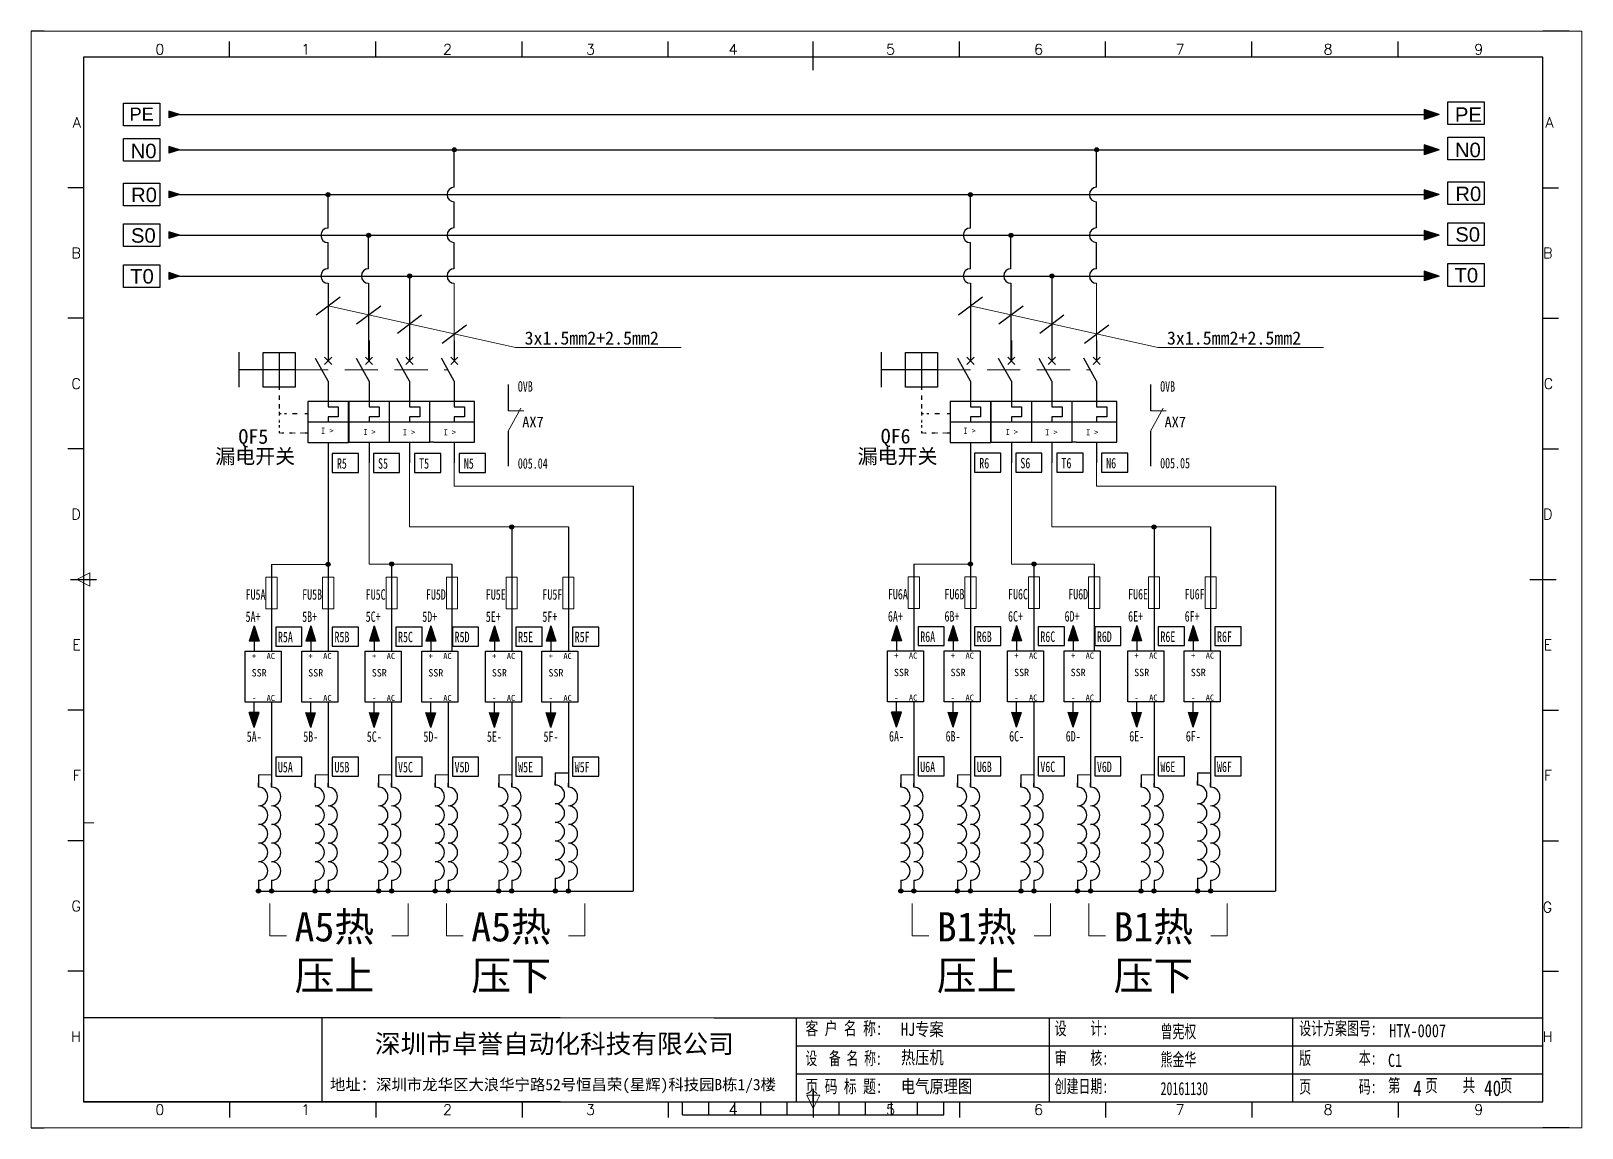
# Model space of a CAD drawing. Extents: x 35123 to 43919, y -4314 to -326.
# Drawn here: x 36608.7 to 36905.7, y -2913.9 to -2703.9 of the extents above; entities that cross this region are included whole.
import ezdxf
from ezdxf.enums import TextEntityAlignment as Align

# ---------------------------------------------------------------- set-up
doc = ezdxf.new("R2010")
doc.units = 0
doc.header["$MEASUREMENT"] = 0
for name, pattern in [('ACANSTGL', [0.11811, 0.07874, -0.03937]), ('ACISOWELD', [3, 2, -1]), ('DASHED2', [9.525, 6.35, -3.175])]:
    doc.linetypes.add(name, pattern=pattern)
for name, color, linetype in [('AE_BOR', 1, 'Continuous'), ('MISC', 2, 'Continuous'), ('SYMS', 7, 'Continuous'), ('细实线层', 7, 'Continuous')]:
    doc.layers.add(name, color=color, linetype=linetype)
doc.styles.add('Standard0.67', font='', dxfattribs={"width": 0.67})
doc.styles.add('Standard_0.8', font='SimSun.ttf', dxfattribs={"width": 0.8})
doc.styles.add('WD', font='romans.shx', dxfattribs={"bigfont": 'gbcbig.shx'})
doc.styles.add('WD_IEC', font='ISOCP2.shx', dxfattribs={"width": 0.9, "height": 4, "bigfont": 'gbcbig.shx'})
doc.styles.add('宋', font='SimSun.ttf', dxfattribs={"width": 0.7})
doc.styles.add('样式 0', font='')
doc.styles.add('样式 8', font='arial.ttf')
doc.styles.get('Standard0.67').set_extended_font_data('FangSong_GB2312')
doc.styles.get('样式 0').set_extended_font_data('KaiTi_GB2312')

msp = doc.modelspace()

# ---------------------------------------------------------------- texts
at = {"color": 0}
for p in [(36703.241, -2763.897), (36826.241, -2763.897)]:
    msp.add_text('3x1.5mm2+2.5mm2', height=2.52, dxfattribs=at).set_placement(p)
at = {"color": 0, "char_height": 2.772, "width": 4.96666, "attachment_point": 1, "style": '样式 8'}
for s, insert in [('N0', (36627.808, -2725.439)), ('N0', (36881.402, -2725.244)), ('R0', (36627.891, -2733.854)), ('R0', (36881.485, -2733.659)), ('S0', (36627.873, -2741.618)), ('S0', (36881.468, -2741.423)), ('T0', (36627.724, -2749.432)), ('T0', (36881.318, -2749.237))]:
    msp.add_mtext(s, dxfattribs=dict(at, insert=insert))
at = {"color": 0, "attachment_point": 1}
for s, insert, char_height, width in [('I >', (36664.262, -2779.818), 1.1694, 4.51104), ('I >', (36787.262, -2779.818), 1.1694, 4.51104), ('I >', (36672.357, -2780.046), 1.1694, 4.51104), ('I >', (36679.941, -2780.098), 1.1694, 4.51104), ('I >', (36687.737, -2780.098), 1.1694, 4.51104), ('I >', (36795.357, -2780.046), 1.1694, 4.51104), ('I >', (36802.941, -2780.098), 1.1694, 4.51104), ('I >', (36810.737, -2780.098), 1.1694, 4.51104), ('+', (36651.034, -2822.92), 1.176, 1.09571), ('AC', (36653.846, -2822.92), 1.176, 1.09571), ('+', (36661.869, -2822.92), 1.176, 1.09571), ('AC', (36664.68, -2822.92), 1.176, 1.09571), ('+', (36674.034, -2822.92), 1.176, 1.09571), ('AC', (36676.846, -2822.92), 1.176, 1.09571), ('+', (36684.869, -2822.92), 1.176, 1.09571), ('AC', (36687.68, -2822.92), 1.176, 1.09571), ('+', (36697.034, -2822.92), 1.176, 1.09571), ('AC', (36699.846, -2822.92), 1.176, 1.09571), ('+', (36707.869, -2822.92), 1.176, 1.09571), ('AC', (36710.68, -2822.92), 1.176, 1.09571), ('+', (36774.034, -2822.853), 1.176, 1.09571), ('AC', (36776.846, -2822.853), 1.176, 1.09571), ('+', (36784.869, -2822.853), 1.176, 1.09571), ('AC', (36787.68, -2822.853), 1.176, 1.09571), ('+', (36797.034, -2822.853), 1.176, 1.09571), ('AC', (36799.846, -2822.853), 1.176, 1.09571), ('+', (36807.869, -2822.853), 1.176, 1.09571), ('AC', (36810.68, -2822.853), 1.176, 1.09571), ('+', (36820.034, -2822.853), 1.176, 1.09571), ('AC', (36822.846, -2822.853), 1.176, 1.09571), ('+', (36830.869, -2822.853), 1.176, 1.09571), ('AC', (36833.68, -2822.853), 1.176, 1.09571), ('SSR', (36650.975, -2826.028), 1.4112, 1.31486), ('SSR', (36661.81, -2826.028), 1.4112, 1.31486), ('SSR', (36673.975, -2826.028), 1.4112, 1.31486), ('SSR', (36684.81, -2826.028), 1.4112, 1.31486), ('SSR', (36696.975, -2826.028), 1.4112, 1.31486), ('SSR', (36707.81, -2826.028), 1.4112, 1.31486), ('SSR', (36773.975, -2825.961), 1.4112, 1.31486), ('SSR', (36784.81, -2825.961), 1.4112, 1.31486), ('SSR', (36796.975, -2825.961), 1.4112, 1.31486), ('SSR', (36807.81, -2825.961), 1.4112, 1.31486), ('SSR', (36819.975, -2825.961), 1.4112, 1.31486), ('SSR', (36830.81, -2825.961), 1.4112, 1.31486), ('-', (36651.034, -2830.963), 1.176, 1.09571), ('AC', (36653.846, -2830.963), 1.176, 1.09571), ('-', (36661.869, -2830.963), 1.176, 1.09571), ('AC', (36664.68, -2830.963), 1.176, 1.09571), ('-', (36674.034, -2830.963), 1.176, 1.09571), ('AC', (36676.846, -2830.963), 1.176, 1.09571), ('-', (36684.869, -2830.963), 1.176, 1.09571), ('AC', (36687.68, -2830.963), 1.176, 1.09571), ('-', (36697.034, -2830.963), 1.176, 1.09571), ('AC', (36699.846, -2830.963), 1.176, 1.09571), ('-', (36707.869, -2830.963), 1.176, 1.09571), ('AC', (36710.68, -2830.963), 1.176, 1.09571), ('-', (36774.034, -2830.896), 1.176, 1.09571), ('AC', (36776.846, -2830.896), 1.176, 1.09571), ('-', (36784.869, -2830.896), 1.176, 1.09571), ('AC', (36787.68, -2830.896), 1.176, 1.09571), ('-', (36797.034, -2830.896), 1.176, 1.09571), ('AC', (36799.846, -2830.896), 1.176, 1.09571), ('-', (36807.869, -2830.896), 1.176, 1.09571), ('AC', (36810.68, -2830.896), 1.176, 1.09571), ('-', (36820.034, -2830.896), 1.176, 1.09571), ('AC', (36822.846, -2830.896), 1.176, 1.09571), ('-', (36830.869, -2830.896), 1.176, 1.09571), ('AC', (36833.68, -2830.896), 1.176, 1.09571)]:
    msp.add_mtext(s, dxfattribs=dict(at, insert=insert, char_height=char_height, width=width))
for s, insert, char_height, width, attachment_point in [('{\\fSimSun|b0|i0|c134|p54;A5热\\P压上}', (36659.189, -2872.556), 5.6, 34.27378, 1), ('{\\fSimSun|b0|i0|c134|p54;A5热\\P压下}', (36693.023, -2872.556), 5.6, 34.27378, 1), ('{\\fSimSun|b0|i0|c134|p54;B1热\\P压上}', (36782.189, -2872.556), 5.6, 34.27378, 1), ('{\\fSimSun|b0|i0|c134|p54;B1热\\P压下}', (36816.023, -2872.556), 5.6, 34.27378, 1), ('{\\fSimSun|b0|i0|c134|p2;深圳市卓誉自动化科技有限公司}', (36674.582, -2899.958), 3.6, 80.67766, 7), ('{\\fSimSun|b0|i0|c134|p2;地址：深圳市龙华区大浪华宁路52号恒昌荣(星辉)科技园B栋1/3楼}', (36665.969, -2907.218), 2.16, 89.25675, 7)]:
    msp.add_mtext(s, dxfattribs=dict(insert=insert, char_height=char_height, width=width, attachment_point=attachment_point))
at = {"ltscale": 2, "attachment_point": 1}
for s, insert, char_height, width, style in [('{\\fSimSun|b0|i0|c134|p2;\\W0.72;客 户 名 称:}', (36757.03, -2893.553), 2.5, 16.24768, 'Standard0.67'), ('HJ专案', (36775.317, -2893.727), 2.5, 33.90777, 'Standard_0.8'), ('{\\fSimSun|b0|i0|c134|p2;设    计:}', (36804.744, -2893.553), 2.5, 12.03121, 'Standard0.67'), ('{\\fSimSun|b0|i0|c134|p2;曾宪权}', (36825.021, -2894.155), 2.5, 12.03121, 'Standard0.67'), ('{\\fSimSun|b0|i0|c134|p2;设计方案图号:}', (36851.577, -2893.553), 2.5, 15.1644, 'Standard0.67'), ('{\\f@SimSun|b0|i0|c134|p2;HTX-0007}', (36868.815, -2893.994), 2.5, 33.90777, 'Standard_0.8'), ('{\\fSimSun|b0|i0|c134|p2;\\W0.66;设  备 名 称:}', (36757.03, -2899.282), 2.5, 15.12342, 'Standard0.67'), ('{\\fSimSun|b0|i0|c134|p2;热压机}', (36775.317, -2899.115), 2.5, 33.90777, 'Standard_0.8'), ('{\\fSimSun|b0|i0|c134|p2;审    核:}', (36804.744, -2899.227), 2.5, 12.03121, 'Standard0.67'), ('{\\fSimSun|b0|i0|c134|p2;熊金华}', (36825.021, -2899.517), 2.5, 12.03121, 'Standard0.67'), ('{\\fSimSun|b0|i0|c134|p2;版        本:}', (36851.577, -2899.227), 2.5, 16.84978, 'Standard0.67'), ('C1', (36868.576, -2899.667), 2.5, 5.97175, 'Standard_0.8'), ('{\\fSimSun|b0|i0|c134|p2;\\W0.72;页 码 标 题:}', (36757.03, -2904.65), 2.5, 15.12342, 'Standard0.67'), ('{\\fSimSun|b0|i0|c134|p2;电气原理图}', (36775.317, -2904.663), 2.5, 33.90777, 'Standard_0.8'), ('{\\fSimSun|b0|i0|c134|p2;创建日期:}', (36804.744, -2904.634), 2.5, 12.03121, 'Standard0.67'), ('{\\fSimSun|b0|i0|c134|p2;页        码:}', (36851.577, -2904.713), 2.5, 15.72579, 'Standard0.67'), ('第    页    共    页', (36868.573, -2904.468), 2.5, 33.90777, '宋'), ('{\\fSimSun|b0|i0|c134|p2;20161130}', (36825.021, -2905.075), 2.5, 12.03121, 'Standard0.67'), ('4', (36873.407, -2904.773), 3, 3.76639, 'Standard_0.8'), ('40', (36886.98, -2904.748), 3, 3.76639, 'Standard_0.8')]:
    msp.add_mtext(s, dxfattribs=dict(at, insert=insert, char_height=char_height, width=width, style=style))
at = {"layer": 'MISC', "color": 0, "attachment_point": 1}
for s, insert, char_height, width, style in [('\\pxqc;PE', (36627.433, -2718.518), 2.5, 4.96666, '样式 8'), ('PE', (36881.402, -2718.479), 2.772, 4.96666, '样式 8'), ('OVB', (36701.952, -2770.918), 2, 5.01683, '宋'), ('OVB', (36824.952, -2770.918), 2, 5.01683, '宋'), ('AX7', (36702.803, -2777.714), 2, 5.01683, '样式 0'), ('AX7', (36825.803, -2777.714), 2, 5.01683, '样式 0'), ('QF5', (36648.44, -2780.093), 2.8, 5.01683, '样式 0'), ('QF6', (36771.44, -2780.026), 2.8, 5.01683, '样式 0'), ('漏电开关', (36644.024, -2783.883), 2.8, 21.59755, '样式 0'), ('R5', (36667.302, -2785.657), 2, 5.01683, '宋'), ('S5', (36675.177, -2785.656), 2, 5.01683, '宋'), ('T5', (36683.051, -2785.655), 2, 5.01683, '宋'), ('N5', (36691.617, -2785.655), 2, 5.01683, '宋'), ('005.04', (36701.952, -2785.654), 2, 5.01683, '宋'), ('漏电开关', (36767.024, -2783.883), 2.8, 21.59755, '样式 0'), ('R6', (36790.302, -2785.591), 2, 5.01683, '宋'), ('S6', (36798.177, -2785.589), 2, 5.01683, '宋'), ('T6', (36806.051, -2785.588), 2, 5.01683, '宋'), ('N6', (36814.617, -2785.588), 2, 5.01683, '宋'), ('005.05', (36824.952, -2785.587), 2, 5.01683, '宋'), ('FU5A', (36649.816, -2810.738), 2, 5.01683, '宋'), ('FU5B', (36660.651, -2810.738), 2, 5.01683, '宋'), ('FU5C', (36672.816, -2810.738), 2, 5.01683, '宋'), ('FU5D', (36684.353, -2810.738), 2, 5.01683, '宋'), ('FU5E', (36695.816, -2810.738), 2, 5.01683, '宋'), ('FU5F', (36706.651, -2810.738), 2, 5.01683, '宋'), ('FU6A', (36772.816, -2810.671), 2, 5.01683, '宋'), ('FU6B', (36783.651, -2810.671), 2, 5.01683, '宋'), ('FU6C', (36795.816, -2810.671), 2, 5.01683, '宋'), ('FU6D', (36807.353, -2810.671), 2, 5.01683, '宋'), ('FU6E', (36818.816, -2810.671), 2, 5.01683, '宋'), ('FU6F', (36829.651, -2810.671), 2, 5.01683, '宋'), ('5A+', (36649.816, -2814.983), 2, 5.01683, '宋'), ('5B+', (36660.651, -2814.983), 2, 5.01683, '宋'), ('5C+', (36672.816, -2814.983), 2, 5.01683, '宋'), ('5D+', (36683.651, -2814.983), 2, 5.01683, '宋'), ('5E+', (36695.816, -2814.983), 2, 5.01683, '宋'), ('5F+', (36706.651, -2814.983), 2, 5.01683, '宋'), ('6A+', (36772.816, -2814.916), 2, 5.01683, '宋'), ('6B+', (36783.651, -2814.916), 2, 5.01683, '宋'), ('6C+', (36795.816, -2814.916), 2, 5.01683, '宋'), ('6D+', (36806.651, -2814.916), 2, 5.01683, '宋'), ('6E+', (36818.816, -2814.916), 2, 5.01683, '宋'), ('6F+', (36829.651, -2814.916), 2, 5.01683, '宋'), ('R5A', (36656.004, -2818.878), 2, 5.01683, '宋'), ('R5B', (36666.838, -2818.878), 2, 5.01683, '宋'), ('R5C', (36679.004, -2818.878), 2, 5.01683, '宋'), ('R5D', (36689.838, -2818.878), 2, 5.01683, '宋'), ('R5E', (36702.004, -2818.878), 2, 5.01683, '宋'), ('R5F', (36712.838, -2818.878), 2, 5.01683, '宋'), ('R6A', (36779.004, -2818.811), 2, 5.01683, '宋'), ('R6B', (36789.838, -2818.811), 2, 5.01683, '宋'), ('R6C', (36802.004, -2818.811), 2, 5.01683, '宋'), ('R6D', (36812.838, -2818.811), 2, 5.01683, '宋'), ('R6E', (36825.004, -2818.811), 2, 5.01683, '宋'), ('R6F', (36835.838, -2818.811), 2, 5.01683, '宋'), ('5A-', (36650.033, -2837.943), 2, 5.01683, '宋'), ('5B-', (36660.867, -2837.943), 2, 5.01683, '宋'), ('5C-', (36673.033, -2837.943), 2, 5.01683, '宋'), ('5D-', (36683.867, -2837.943), 2, 5.01683, '宋'), ('5E-', (36696.033, -2837.943), 2, 5.01683, '宋'), ('5F-', (36706.867, -2837.943), 2, 5.01683, '宋'), ('6A-', (36773.033, -2837.876), 2, 5.01683, '宋'), ('6B-', (36783.867, -2837.876), 2, 5.01683, '宋'), ('6C-', (36796.033, -2837.876), 2, 5.01683, '宋'), ('6D-', (36806.867, -2837.876), 2, 5.01683, '宋'), ('6E-', (36819.033, -2837.876), 2, 5.01683, '宋'), ('6F-', (36829.867, -2837.876), 2, 5.01683, '宋'), ('U5A', (36656.004, -2843.793), 2, 5.01683, '宋'), ('U5B', (36666.838, -2843.793), 2, 5.01683, '宋'), ('V5C', (36679.004, -2843.793), 2, 5.01683, '宋'), ('V5D', (36689.838, -2843.793), 2, 5.01683, '宋'), ('W5E', (36702.004, -2843.793), 2, 5.01683, '宋'), ('W5F', (36712.838, -2843.793), 2, 5.01683, '宋'), ('U6A', (36779.004, -2843.726), 2, 5.01683, '宋'), ('U6B', (36789.838, -2843.726), 2, 5.01683, '宋'), ('V6C', (36802.004, -2843.726), 2, 5.01683, '宋'), ('V6D', (36812.838, -2843.726), 2, 5.01683, '宋'), ('W6E', (36825.004, -2843.726), 2, 5.01683, '宋'), ('W6F', (36835.838, -2843.726), 2, 5.01683, '宋')]:
    msp.add_mtext(s, dxfattribs=dict(at, insert=insert, char_height=char_height, width=width, style=style))

# ---------------------------------------------------------------- blocks, each defined once
blk = doc.blocks.new('gb_a2_a')
for p, q in [((584, 410), (25, 410)), ((25, 410), (25, 10)), ((584, 10), (584, 410)), ((25, 10), (584, 10))]:
    blk.add_line(p, q)
at = {"lineweight": 9, "ltscale": 0.1}
blk.add_line((25, 116.86), (29, 116.86), dxfattribs=at)
at = {"layer": 'AE_BOR', "lineweight": 30}
for p, q in [((10, 420), (4.93, 420)), ((594, 420), (584, 420)), ((4.93, 0), (10, 0)), ((594, 0), (584, 0))]:
    blk.add_line(p, q, dxfattribs=at)
at = {"layer": 'AE_BOR', "color": 1, "lineweight": 15}
for p, q in [((4.93, 420), (598.93, 420)), ((4.93, 0), (4.93, 420)), ((598.93, 420), (598.93, 0)), ((22.5, 210), (27.5, 212.5)), ((27.5, 207.5), (22.5, 210)), ((27.5, 212.5), (27.5, 207.5)), ((304.5, 7.5), (302, 12.5)), ((302, 12.5), (307, 12.5)), ((307, 12.5), (304.5, 7.5)), ((598.93, 0), (4.93, 0))]:
    blk.add_line(p, q, dxfattribs=at)
at = {"layer": 'AE_BOR'}
for p, q in [((81, 410), (81, 416)), ((137, 410), (137, 416)), ((193, 410), (193, 416)), ((249, 410), (249, 416)), ((304.5, 410), (304.5, 416)), ((360.5, 410), (360.5, 416)), ((416.5, 410), (416.5, 416)), ((472.5, 410), (472.5, 416)), ((528.5, 410), (528.5, 416)), ((25, 360), (19, 360)), ((584, 360), (590, 360)), ((25, 310), (19, 310)), ((584, 310), (590, 310)), ((25, 260), (19, 260)), ((584, 260), (590, 260)), ((25, 160), (19, 160)), ((584, 160), (590, 160)), ((25, 110), (19, 110)), ((584, 110), (590, 110)), ((25, 60), (19, 60)), ((584, 60), (590, 60)), ((81, 10), (81, 4)), ((137, 10), (137, 4)), ((193, 10), (193, 4)), ((249, 10), (249, 4)), ((304.5, 10), (304.5, 4)), ((360.5, 10), (360.5, 4)), ((416.5, 10), (416.5, 4)), ((472.5, 10), (472.5, 4)), ((528.5, 10), (528.5, 4))]:
    blk.add_line(p, q, dxfattribs=at)
at = {"layer": 'AE_BOR', "color": 2, "lineweight": 30}
for p, q in [((304.5, 405), (304.5, 415)), ((20, 210), (30, 210)), ((579, 210), (589, 210)), ((304.5, 10), (304.5, 15)), ((304.5, 15), (304.5, 5)), ((254.5, 5), (254.5, 10)), ((264.5, 5), (264.5, 10)), ((274.5, 5), (274.5, 10)), ((284.5, 5), (284.5, 10)), ((294.5, 5), (294.5, 10)), ((304.5, 10), (304.5, 5)), ((314.5, 5), (314.5, 10)), ((324.5, 5), (324.5, 10)), ((334.5, 5), (334.5, 10)), ((344.5, 5), (344.5, 10)), ((354.5, 5), (354.5, 10)), ((254.5, 5), (354.5, 5))]:
    blk.add_line(p, q, dxfattribs=at)
at = {"layer": 'AE_BOR', "style": 'WD'}
for s, p in [('0', (54.27, 411)), ('1', (110.12, 411)), ('2', (164.42, 411)), ('3', (219.22, 411)), ('4', (273.82, 411)), ('5', (334.12, 411)), ('6', (390.81, 411)), ('7', (445.01, 411)), ('8', (501.67, 411)), ('9', (559.4, 411)), ('0', (54.27, 5)), ('1', (110.12, 5)), ('2', (164.42, 5)), ('3', (219.22, 5)), ('4', (273.82, 5)), ('5', (334.12, 5)), ('6', (390.81, 5)), ('7', (445.01, 5)), ('8', (501.67, 5)), ('9', (559.4, 5))]:
    blk.add_text(s, height=4, dxfattribs=at).set_placement(p, align=Align.CENTER)
for s, p in [('A', (24, 385)), ('A', (588.05, 385)), ('B', (24, 335)), ('B', (587.67, 335)), ('C', (24, 285)), ('C', (587.86, 285)), ('D', (24, 235)), ('D', (587.67, 235)), ('E', (24, 185)), ('E', (587.48, 185)), ('F', (24, 135)), ('F', (587.48, 135)), ('F', (587.48, 135)), ('G', (24, 85)), ('G', (587.48, 84.56)), ('H', (24, 35)), ('H', (587.67, 35))]:
    blk.add_text(s, height=4, dxfattribs=at).set_placement(p, align=Align.MIDDLE_RIGHT)
blk = doc.blocks.new('VCB11THI')
for p, q in [((0, 7.5), (0, 2.5)), ((0, -2.5), (-3.12, 3.12)), ((-0.88, 3.38), (0.88, 1.62)), ((-0.88, 1.62), (0.88, 3.38)), ((0, -2.5), (0, -8.75)), ((0, -8.75), (2.5, -8.75)), ((0, -11.25), (0, -12.5)), ((2.5, -11.25), (0, -11.25)), ((2.5, -8.75), (2.5, -11.25)), ((-5, -12.5), (5, -12.5)), ((0, -17.5), (0, -22.5))]:
    blk.add_line(p, q)
blk.add_lwpolyline([(-5, -7.5), (-5, -17.5), (5, -17.5), (5, -7.5)], close=True)
at = {"style": 'WD_IEC'}
for tag, p in [('INST', (-8, 5.25)), ('LOC', (-8, 1.75)), ('TAG1', (-8, -1.75)), ('RATING1', (-8, -6.35)), ('DESC1', (-8, -14.35)), ('DESC3', (-8, -21.35)), ('DESC2', (-8, -17.85))]:
    blk.add_attdef(tag, text='', height=2.5, dxfattribs=at).set_placement(p, align=Align.RIGHT)
at = {"style": 'WD_IEC', "flags": 1}
for tag, p, height in [('X2TERM01', (0, 7.5), 0.32), ('MFG', (2.75, 6.5), 1.5), ('CAT', (2.75, 4), 1.5), ('X4LINK', (-2, 0), 0.32), ('X1LINK', (-0.5, 0), 0.32), ('CONTACT', (-5, -7.5), 1), ('COMMON', (-3.75, -8.75), 1), ('ASSYCODE', (1, -19), 1), ('X8TERM02', (0, -22.5), 0.32), ('FAMILY', (1, -20.5), 1), ('CATDESC', (1, -22), 1)]:
    blk.add_attdef(tag, p, '', height=height, dxfattribs=at)
at = {"style": 'WD_IEC'}
blk.add_attdef('TERM01', text='', height=2, rotation=90, dxfattribs=at).set_placement((-1, 7.5), align=Align.RIGHT)
at = {"lineweight": 15, "style": 'WD_IEC'}
blk.add_attdef('XREF', text='', height=2.5, dxfattribs=at).set_placement((-8, -10.35), align=Align.RIGHT)
at = {"style": 'WD_IEC'}
blk.add_attdef('TERM02', (-1, -22.5), '', height=2, rotation=90, dxfattribs=at)
at = {"linetype": 'Continuous', "style": 'WD_IEC'}
blk.add_attdef('T', text='', height=2.5, dxfattribs=at).set_placement((0, -15), align=Align.MIDDLE_CENTER)
blk = doc.blocks.new('VCB21THI')
for p, q in [((0, 7.5), (0, 2.5)), ((0, -2.5), (-3.12, 3.12)), ((-0.88, 3.38), (0.88, 1.62)), ((-0.88, 1.62), (0.88, 3.38)), ((0, -2.5), (0, -8.75)), ((0, -8.75), (2.5, -8.75)), ((0, -11.25), (0, -12.5)), ((2.5, -11.25), (0, -11.25)), ((2.5, -8.75), (2.5, -11.25)), ((-5, -12.5), (5, -12.5)), ((0, -17.5), (0, -22.5))]:
    blk.add_line(p, q)
blk.add_lwpolyline([(-5, -7.5), (-5, -17.5), (5, -17.5), (5, -7.5)], close=True)
at = {"style": 'WD_IEC'}
for tag, p in [('INST', (-8, 5.25)), ('LOC', (-8, 1.75)), ('TAG2', (-8, -1.75)), ('RATING1', (-8, -6.35)), ('DESC1', (-8, -14.35)), ('DESC3', (-8, -21.35)), ('DESC2', (-8, -17.85))]:
    blk.add_attdef(tag, text='', height=2.5, dxfattribs=at).set_placement(p, align=Align.RIGHT)
at = {"style": 'WD_IEC', "flags": 1}
for tag, p, height in [('X2TERM01', (0, 7.5), 0.32), ('X4LINK', (-2, 0), 0.32), ('X1LINK', (-0.5, 0), 0.32), ('CONTACT', (-5, -7.5), 1), ('COMMON', (-3.75, -8.75), 1), ('X8TERM02', (0, -22.5), 0.32), ('FAMILY', (1, -20.5), 1)]:
    blk.add_attdef(tag, p, '', height=height, dxfattribs=at)
at = {"style": 'WD_IEC'}
blk.add_attdef('TERM01', text='', height=2, rotation=90, dxfattribs=at).set_placement((-1, 7.5), align=Align.RIGHT)
at = {"lineweight": 15, "style": 'WD_IEC'}
blk.add_attdef('XREF', text='', height=2.5, dxfattribs=at).set_placement((-8, -10.35), align=Align.RIGHT)
at = {"style": 'WD_IEC'}
blk.add_attdef('TERM02', (-1, -22.5), '', height=2, rotation=90, dxfattribs=at)
at = {"linetype": 'Continuous', "style": 'WD_IEC'}
blk.add_attdef('T', text='', height=2.5, dxfattribs=at).set_placement((0, -15), align=Align.MIDDLE_CENTER)
blk = doc.blocks.new('WDDOT')
blk.add_hatch(color=256).paths.add_polyline_path([(0.5, 0, 1), (-0.5, 0, 1)])
blk.add_circle((0, 0), 0.5)

# ---------------------------------------------------------------- hatches: boundary and pattern name
for points in [[(36637.172, -2726.613), (36635.129, -2725.958), (36635.129, -2727.267)], [(36878.408, -2726.613), (36875.489, -2725.677), (36875.489, -2727.548)], [(36637.172, -2735.178), (36635.129, -2734.524), (36635.129, -2735.833)], [(36878.408, -2735.178), (36875.489, -2734.243), (36875.489, -2736.114)], [(36637.172, -2742.94), (36635.129, -2742.286), (36635.129, -2743.595)], [(36878.408, -2742.975), (36875.489, -2742.039), (36875.489, -2743.91)], [(36637.172, -2750.775), (36635.129, -2750.12), (36635.129, -2751.43)], [(36878.408, -2750.771), (36875.489, -2749.836), (36875.489, -2751.706)], [(36651.463, -2817.761), (36652.398, -2820.679), (36650.528, -2820.679)], [(36662.298, -2817.761), (36663.233, -2820.679), (36661.362, -2820.679)], [(36674.463, -2817.761), (36675.398, -2820.679), (36673.528, -2820.679)], [(36685.298, -2817.761), (36686.233, -2820.679), (36684.362, -2820.679)], [(36697.463, -2817.761), (36698.398, -2820.679), (36696.528, -2820.679)], [(36708.298, -2817.761), (36709.233, -2820.679), (36707.362, -2820.679)], [(36774.463, -2817.694), (36775.398, -2820.612), (36773.528, -2820.612)], [(36785.298, -2817.694), (36786.233, -2820.612), (36784.362, -2820.612)], [(36797.463, -2817.694), (36798.398, -2820.612), (36796.528, -2820.612)], [(36808.298, -2817.694), (36809.233, -2820.612), (36807.362, -2820.612)], [(36820.463, -2817.694), (36821.398, -2820.612), (36819.528, -2820.612)], [(36831.298, -2817.694), (36832.233, -2820.612), (36830.362, -2820.612)], [(36651.463, -2837.23), (36652.398, -2834.311), (36650.528, -2834.311)], [(36662.298, -2837.23), (36663.233, -2834.311), (36661.362, -2834.311)], [(36674.463, -2837.23), (36675.398, -2834.311), (36673.528, -2834.311)], [(36685.298, -2837.23), (36686.233, -2834.311), (36684.362, -2834.311)], [(36697.463, -2837.23), (36698.398, -2834.311), (36696.528, -2834.311)], [(36708.298, -2837.23), (36709.233, -2834.311), (36707.362, -2834.311)], [(36774.463, -2837.163), (36775.398, -2834.245), (36773.528, -2834.245)], [(36785.298, -2837.163), (36786.233, -2834.245), (36784.362, -2834.245)], [(36797.463, -2837.163), (36798.398, -2834.245), (36796.528, -2834.245)], [(36808.298, -2837.163), (36809.233, -2834.245), (36807.362, -2834.245)], [(36820.463, -2837.163), (36821.398, -2834.245), (36819.528, -2834.245)], [(36831.298, -2837.163), (36832.233, -2834.245), (36830.362, -2834.245)]]:
    msp.add_hatch(color=0).paths.add_polyline_path(points)
h = msp.add_hatch(color=0)
edge = h.paths.add_edge_path()
edge.add_arc((36689.784, -2726.606), 0.389, 0, 360)
h = msp.add_hatch(color=0)
edge = h.paths.add_edge_path()
edge.add_arc((36812.784, -2726.606), 0.389, 0, 360)
h = msp.add_hatch(color=0)
edge = h.paths.add_edge_path()
edge.add_arc((36665.621, -2735.178), 0.389, 0, 360)
h = msp.add_hatch(color=0)
edge = h.paths.add_edge_path()
edge.add_arc((36788.621, -2735.178), 0.389, 0, 360)
h = msp.add_hatch(color=0)
edge = h.paths.add_edge_path()
edge.add_arc((36673.383, -2742.975), 0.389, 0, 360)
h = msp.add_hatch(color=0)
edge = h.paths.add_edge_path()
edge.add_arc((36796.383, -2742.975), 0.389, 0, 360)
h = msp.add_hatch(color=0)
edge = h.paths.add_edge_path()
edge.add_arc((36681.217, -2750.771), 0.389, 0, 360)
h = msp.add_hatch(color=0)
edge = h.paths.add_edge_path()
edge.add_arc((36804.217, -2750.771), 0.389, 0, 360)
h = msp.add_hatch(color=0)
edge = h.paths.add_edge_path()
edge.add_arc((36700.786, -2798.813), 0.389, 0, 360)
h = msp.add_hatch(color=0)
edge = h.paths.add_edge_path()
edge.add_arc((36823.786, -2798.813), 0.389, 0, 360)
h = msp.add_hatch(color=0)
edge = h.paths.add_edge_path()
edge.add_arc((36665.621, -2805.975), 0.389, 0, 360)
h = msp.add_hatch(color=0)
edge = h.paths.add_edge_path()
edge.add_arc((36677.788, -2805.909), 0.389, 0, 360)
h = msp.add_hatch(color=0)
edge = h.paths.add_edge_path()
edge.add_arc((36788.621, -2805.908), 0.389, 0, 360)
h = msp.add_hatch(color=0)
edge = h.paths.add_edge_path()
edge.add_arc((36800.788, -2805.909), 0.389, 0, 360)
h = msp.add_hatch(color=0)
edge = h.paths.add_edge_path()
edge.add_arc((36652.287, -2868.508), 0.389, 0, 360)
h = msp.add_hatch(color=0)
edge = h.paths.add_edge_path()
edge.add_arc((36654.787, -2868.508), 0.389, 0, 360)
h = msp.add_hatch(color=0)
edge = h.paths.add_edge_path()
edge.add_arc((36663.121, -2868.508), 0.389, 0, 360)
h = msp.add_hatch(color=0)
edge = h.paths.add_edge_path()
edge.add_arc((36665.621, -2868.508), 0.389, 0, 360)
h = msp.add_hatch(color=0)
edge = h.paths.add_edge_path()
edge.add_arc((36675.287, -2868.508), 0.389, 0, 360)
h = msp.add_hatch(color=0)
edge = h.paths.add_edge_path()
edge.add_arc((36677.787, -2868.508), 0.389, 0, 360)
h = msp.add_hatch(color=0)
edge = h.paths.add_edge_path()
edge.add_arc((36686.121, -2868.508), 0.389, 0, 360)
h = msp.add_hatch(color=0)
edge = h.paths.add_edge_path()
edge.add_arc((36688.621, -2868.508), 0.389, 0, 360)
h = msp.add_hatch(color=0)
edge = h.paths.add_edge_path()
edge.add_arc((36698.287, -2868.508), 0.389, 0, 360)
h = msp.add_hatch(color=0)
edge = h.paths.add_edge_path()
edge.add_arc((36700.787, -2868.508), 0.389, 0, 360)
h = msp.add_hatch(color=0)
edge = h.paths.add_edge_path()
edge.add_arc((36709.121, -2868.508), 0.389, 0, 360)
h = msp.add_hatch(color=0)
edge = h.paths.add_edge_path()
edge.add_arc((36711.621, -2868.508), 0.389, 0, 360)
h = msp.add_hatch(color=0)
edge = h.paths.add_edge_path()
edge.add_arc((36775.287, -2868.508), 0.389, 0, 360)
h = msp.add_hatch(color=0)
edge = h.paths.add_edge_path()
edge.add_arc((36777.787, -2868.508), 0.389, 0, 360)
h = msp.add_hatch(color=0)
edge = h.paths.add_edge_path()
edge.add_arc((36786.121, -2868.508), 0.389, 0, 360)
h = msp.add_hatch(color=0)
edge = h.paths.add_edge_path()
edge.add_arc((36788.621, -2868.508), 0.389, 0, 360)
h = msp.add_hatch(color=0)
edge = h.paths.add_edge_path()
edge.add_arc((36798.287, -2868.508), 0.389, 0, 360)
h = msp.add_hatch(color=0)
edge = h.paths.add_edge_path()
edge.add_arc((36800.787, -2868.508), 0.389, 0, 360)
h = msp.add_hatch(color=0)
edge = h.paths.add_edge_path()
edge.add_arc((36809.121, -2868.508), 0.389, 0, 360)
h = msp.add_hatch(color=0)
edge = h.paths.add_edge_path()
edge.add_arc((36811.621, -2868.508), 0.389, 0, 360)
h = msp.add_hatch(color=0)
edge = h.paths.add_edge_path()
edge.add_arc((36821.287, -2868.508), 0.389, 0, 360)
h = msp.add_hatch(color=0)
edge = h.paths.add_edge_path()
edge.add_arc((36823.787, -2868.508), 0.389, 0, 360)
h = msp.add_hatch(color=0)
edge = h.paths.add_edge_path()
edge.add_arc((36832.121, -2868.508), 0.389, 0, 360)
h = msp.add_hatch(color=0)
edge = h.paths.add_edge_path()
edge.add_arc((36834.621, -2868.508), 0.389, 0, 360)
at = {"layer": 'MISC'}
for points in [[(36637.172, -2719.848), (36635.129, -2719.193), (36635.129, -2720.503)], [(36878.408, -2719.848), (36875.489, -2718.913), (36875.489, -2720.783)]]:
    msp.add_hatch(color=0, dxfattribs=at).paths.add_polyline_path(points)

# ---------------------------------------------------------------- linework, layer by layer
at = {"color": 0}
for p, q in [((36637.172, -2726.613), (36635.129, -2725.958)), ((36635.129, -2725.958), (36635.129, -2727.267)), ((36878.408, -2726.613), (36875.489, -2725.677)), ((36875.489, -2725.677), (36875.489, -2727.548)), ((36637.172, -2726.613), (36635.129, -2727.267)), ((36637.172, -2726.613), (36875.489, -2726.613)), ((36689.784, -2733.778), (36689.784, -2726.606)), ((36812.784, -2733.778), (36812.784, -2726.606)), ((36878.408, -2726.613), (36875.489, -2727.548)), ((36637.172, -2735.178), (36635.129, -2734.524)), ((36635.129, -2734.524), (36635.129, -2735.833)), ((36637.172, -2735.178), (36635.129, -2735.833)), ((36637.172, -2735.178), (36875.489, -2735.178)), ((36665.621, -2741.58), (36665.621, -2735.178)), ((36788.621, -2741.58), (36788.621, -2735.178)), ((36878.408, -2735.178), (36875.489, -2734.243)), ((36875.489, -2734.243), (36875.489, -2736.114)), ((36878.408, -2735.178), (36875.489, -2736.114)), ((36689.784, -2741.574), (36689.784, -2736.566)), ((36812.784, -2741.574), (36812.784, -2736.566)), ((36637.172, -2742.94), (36635.129, -2742.286)), ((36635.129, -2742.286), (36635.129, -2743.595)), ((36637.172, -2742.94), (36635.129, -2743.595)), ((36637.065, -2742.975), (36875.489, -2742.975)), ((36673.383, -2749.377), (36673.383, -2742.975)), ((36796.383, -2749.377), (36796.383, -2742.975)), ((36878.408, -2742.975), (36875.489, -2742.039)), ((36875.489, -2742.039), (36875.489, -2743.91)), ((36878.408, -2742.975), (36875.489, -2743.91)), ((36665.621, -2749.377), (36665.621, -2744.369)), ((36689.784, -2749.37), (36689.784, -2744.362)), ((36788.621, -2749.377), (36788.621, -2744.369)), ((36812.784, -2749.37), (36812.784, -2744.362)), ((36637.172, -2750.775), (36635.129, -2750.12)), ((36635.129, -2750.12), (36635.129, -2751.43)), ((36878.408, -2750.771), (36875.489, -2749.836)), ((36875.489, -2749.836), (36875.489, -2751.706)), ((36637.172, -2750.775), (36635.129, -2751.43)), ((36637.159, -2750.771), (36875.489, -2750.771)), ((36665.621, -2752.165), (36665.621, -2767.014)), ((36673.383, -2752.165), (36673.383, -2767.014)), ((36681.217, -2750.771), (36681.218, -2767.014)), ((36788.621, -2752.165), (36788.621, -2767.014)), ((36796.383, -2752.165), (36796.383, -2767.014)), ((36804.217, -2750.771), (36804.218, -2767.014)), ((36878.408, -2750.771), (36875.489, -2751.706)), ((36689.784, -2763.116), (36689.784, -2767.014)), ((36812.784, -2763.116), (36812.784, -2767.014)), ((36648.5, -2765.352), (36648.5, -2772.075)), ((36656.224, -2765.391), (36656.224, -2772.036)), ((36689.784, -2770.912), (36687.347, -2766.527)), ((36689.094, -2766.325), (36690.473, -2767.703)), ((36689.094, -2767.703), (36690.473, -2766.325)), ((36771.5, -2765.352), (36771.5, -2772.075)), ((36779.224, -2765.391), (36779.224, -2772.036)), ((36812.784, -2770.912), (36810.347, -2766.527)), ((36812.094, -2766.325), (36813.473, -2767.703)), ((36812.094, -2767.703), (36813.473, -2766.325)), ((36659.294, -2768.714), (36648.5, -2768.714)), ((36689.784, -2770.912), (36689.784, -2775.785)), ((36782.294, -2768.714), (36771.5, -2768.714)), ((36812.784, -2770.912), (36812.784, -2775.785)), ((36656.224, -2772.036), (36656.224, -2772.562)), ((36656.224, -2773.653), (36656.224, -2774.472)), ((36700.119, -2771.535), (36700.119, -2776.56)), ((36779.224, -2772.036), (36779.224, -2772.562)), ((36779.224, -2773.653), (36779.224, -2774.472)), ((36823.119, -2771.535), (36823.119, -2776.56)), ((36656.224, -2775.291), (36656.224, -2776.155)), ((36656.224, -2776.746), (36656.224, -2777.066)), ((36685.885, -2774.81), (36685.116, -2774.81)), ((36693.682, -2774.81), (36685.885, -2774.81)), ((36689.784, -2775.785), (36691.733, -2775.785)), ((36691.733, -2775.785), (36691.733, -2777.734)), ((36693.682, -2782.606), (36693.682, -2774.81)), ((36779.224, -2775.291), (36779.224, -2776.155)), ((36779.224, -2776.746), (36779.224, -2777.066)), ((36808.885, -2774.81), (36808.116, -2774.81)), ((36816.682, -2774.81), (36808.885, -2774.81)), ((36812.784, -2775.785), (36814.733, -2775.785)), ((36814.733, -2775.785), (36814.733, -2777.734)), ((36816.682, -2782.606), (36816.682, -2774.81)), ((36656.224, -2777.066), (36656.619, -2777.066)), ((36657.257, -2777.066), (36657.666, -2777.066)), ((36658.805, -2777.066), (36659.715, -2777.066)), ((36661.172, -2777.066), (36661.727, -2777.066)), ((36685.116, -2778.708), (36693.682, -2778.708)), ((36689.784, -2777.734), (36689.784, -2778.708)), ((36691.733, -2777.734), (36689.784, -2777.734)), ((36779.224, -2777.066), (36779.619, -2777.066)), ((36780.257, -2777.066), (36780.666, -2777.066)), ((36781.805, -2777.066), (36782.715, -2777.066)), ((36784.172, -2777.066), (36784.727, -2777.066)), ((36808.116, -2778.708), (36816.682, -2778.708)), ((36812.784, -2777.734), (36812.784, -2778.708)), ((36814.733, -2777.734), (36812.784, -2777.734)), ((36665.621, -2782.613), (36665.621, -2822.541)), ((36685.885, -2782.606), (36685.116, -2782.606)), ((36685.885, -2782.606), (36693.682, -2782.606)), ((36689.784, -2782.606), (36689.784, -2786.505)), ((36700.119, -2780.458), (36700.12, -2787.189)), ((36788.621, -2782.613), (36788.621, -2822.541)), ((36808.885, -2782.606), (36808.116, -2782.606)), ((36808.885, -2782.606), (36816.682, -2782.606)), ((36812.784, -2782.606), (36812.784, -2786.505)), ((36823.119, -2780.458), (36823.12, -2787.189)), ((36724.034, -2790.98), (36724.034, -2868.508)), ((36847.034, -2790.98), (36847.034, -2868.508)), ((36700.786, -2798.813), (36700.787, -2822.541)), ((36711.621, -2798.814), (36711.621, -2822.541)), ((36823.786, -2798.813), (36823.787, -2822.541)), ((36834.621, -2798.814), (36834.621, -2822.541)), ((36654.787, -2805.975), (36654.787, -2822.608)), ((36677.788, -2805.909), (36677.787, -2822.541)), ((36689.324, -2805.909), (36689.324, -2822.541)), ((36777.787, -2805.908), (36777.787, -2822.541)), ((36800.788, -2805.909), (36800.787, -2822.541)), ((36812.324, -2805.909), (36812.324, -2822.541)), ((36651.463, -2817.761), (36650.528, -2820.679)), ((36651.463, -2817.761), (36652.398, -2820.679)), ((36662.298, -2817.761), (36661.362, -2820.679)), ((36662.298, -2817.761), (36663.233, -2820.679)), ((36674.463, -2817.761), (36673.528, -2820.679)), ((36674.463, -2817.761), (36675.398, -2820.679)), ((36685.298, -2817.761), (36684.362, -2820.679)), ((36685.298, -2817.761), (36686.233, -2820.679)), ((36697.463, -2817.761), (36696.528, -2820.679)), ((36697.463, -2817.761), (36698.398, -2820.679)), ((36708.298, -2817.761), (36707.362, -2820.679)), ((36708.298, -2817.761), (36709.233, -2820.679)), ((36774.463, -2817.694), (36773.528, -2820.612)), ((36774.463, -2817.694), (36775.398, -2820.612)), ((36785.298, -2817.694), (36784.362, -2820.612)), ((36785.298, -2817.694), (36786.233, -2820.612)), ((36797.463, -2817.694), (36796.528, -2820.612)), ((36797.463, -2817.694), (36798.398, -2820.612)), ((36808.298, -2817.694), (36807.362, -2820.612)), ((36808.298, -2817.694), (36809.233, -2820.612)), ((36820.463, -2817.694), (36819.528, -2820.612)), ((36820.463, -2817.694), (36821.398, -2820.612)), ((36831.298, -2817.694), (36830.362, -2820.612)), ((36831.298, -2817.694), (36832.233, -2820.612)), ((36652.398, -2820.679), (36650.528, -2820.679)), ((36651.463, -2819.315), (36651.463, -2822.608)), ((36663.233, -2820.679), (36661.362, -2820.679)), ((36662.298, -2819.315), (36662.298, -2822.608)), ((36675.398, -2820.679), (36673.528, -2820.679)), ((36674.463, -2819.315), (36674.463, -2822.608)), ((36686.233, -2820.679), (36684.362, -2820.679)), ((36685.298, -2819.315), (36685.298, -2822.608)), ((36698.398, -2820.679), (36696.528, -2820.679)), ((36697.463, -2819.315), (36697.463, -2822.608)), ((36709.233, -2820.679), (36707.362, -2820.679)), ((36708.298, -2819.315), (36708.298, -2822.608)), ((36775.398, -2820.612), (36773.528, -2820.612)), ((36774.463, -2819.248), (36774.463, -2822.541)), ((36786.233, -2820.612), (36784.362, -2820.612)), ((36785.298, -2819.248), (36785.298, -2822.541)), ((36798.398, -2820.612), (36796.528, -2820.612)), ((36797.463, -2819.248), (36797.463, -2822.541)), ((36809.233, -2820.612), (36807.362, -2820.612)), ((36808.298, -2819.248), (36808.298, -2822.541)), ((36821.398, -2820.612), (36819.528, -2820.612)), ((36820.463, -2819.248), (36820.463, -2822.541)), ((36832.233, -2820.612), (36830.362, -2820.612)), ((36831.298, -2819.248), (36831.298, -2822.541)), ((36651.463, -2835.675), (36651.463, -2832.383)), ((36654.787, -2832.316), (36654.787, -2848.64)), ((36662.298, -2835.675), (36662.298, -2832.383)), ((36665.621, -2832.316), (36665.621, -2848.64)), ((36674.463, -2835.675), (36674.463, -2832.383)), ((36677.787, -2832.316), (36677.787, -2848.64)), ((36685.298, -2835.675), (36685.298, -2832.383)), ((36688.621, -2832.316), (36688.621, -2848.64)), ((36697.463, -2835.675), (36697.463, -2832.383)), ((36700.787, -2832.316), (36700.787, -2848.64)), ((36708.298, -2835.675), (36708.298, -2832.383)), ((36711.621, -2832.316), (36711.621, -2848.64)), ((36774.463, -2835.608), (36774.463, -2832.316)), ((36777.787, -2832.316), (36777.787, -2848.64)), ((36785.298, -2835.608), (36785.298, -2832.316)), ((36788.621, -2832.316), (36788.621, -2848.64)), ((36797.463, -2835.608), (36797.463, -2832.316)), ((36800.787, -2832.316), (36800.787, -2848.64)), ((36808.298, -2835.608), (36808.298, -2832.316)), ((36811.621, -2832.316), (36811.621, -2848.64)), ((36820.463, -2835.608), (36820.463, -2832.316)), ((36823.787, -2832.316), (36823.787, -2848.64)), ((36831.298, -2835.608), (36831.298, -2832.316)), ((36834.621, -2832.316), (36834.621, -2848.64)), ((36651.463, -2837.23), (36650.528, -2834.311)), ((36652.398, -2834.311), (36650.528, -2834.311)), ((36651.463, -2837.23), (36652.398, -2834.311)), ((36662.298, -2837.23), (36661.362, -2834.311)), ((36662.298, -2837.23), (36663.233, -2834.311)), ((36674.463, -2837.23), (36673.528, -2834.311)), ((36674.463, -2837.23), (36675.398, -2834.311)), ((36685.298, -2837.23), (36684.362, -2834.311)), ((36685.298, -2837.23), (36686.233, -2834.311)), ((36697.463, -2837.23), (36696.528, -2834.311)), ((36697.463, -2837.23), (36698.398, -2834.311)), ((36708.298, -2837.23), (36707.362, -2834.311)), ((36708.298, -2837.23), (36709.233, -2834.311)), ((36774.463, -2837.163), (36773.528, -2834.245)), ((36775.398, -2834.245), (36773.528, -2834.245)), ((36774.463, -2837.163), (36775.398, -2834.245)), ((36785.298, -2837.163), (36784.362, -2834.245)), ((36785.298, -2837.163), (36786.233, -2834.245)), ((36797.463, -2837.163), (36796.528, -2834.245)), ((36797.463, -2837.163), (36798.398, -2834.245)), ((36808.298, -2837.163), (36807.362, -2834.245)), ((36808.298, -2837.163), (36809.233, -2834.245)), ((36820.463, -2837.163), (36819.528, -2834.245)), ((36820.463, -2837.163), (36821.398, -2834.245)), ((36831.298, -2837.163), (36830.362, -2834.245)), ((36831.298, -2837.163), (36832.233, -2834.245)), ((36652.287, -2846.285), (36652.287, -2848.64)), ((36652.287, -2848.64), (36652.287, -2847.837)), ((36654.787, -2848.64), (36654.787, -2847.837)), ((36663.121, -2846.285), (36663.121, -2848.64)), ((36663.121, -2848.64), (36663.121, -2847.837)), ((36665.621, -2848.64), (36665.621, -2847.837)), ((36675.287, -2846.285), (36675.287, -2848.64)), ((36675.287, -2848.64), (36675.287, -2847.837)), ((36677.787, -2848.64), (36677.787, -2847.837)), ((36686.121, -2846.285), (36686.121, -2848.64)), ((36686.121, -2848.64), (36686.121, -2847.837)), ((36688.621, -2848.64), (36688.621, -2847.837)), ((36698.287, -2846.285), (36698.287, -2848.64)), ((36698.287, -2848.64), (36698.287, -2847.837)), ((36700.787, -2848.64), (36700.787, -2847.837)), ((36709.121, -2845.884), (36709.121, -2848.238)), ((36709.121, -2848.238), (36709.121, -2847.435)), ((36711.621, -2848.64), (36711.621, -2847.837)), ((36775.287, -2846.285), (36775.287, -2848.64)), ((36775.287, -2848.64), (36775.287, -2847.837)), ((36777.787, -2848.64), (36777.787, -2847.837)), ((36777.787, -2848.64), (36777.787, -2847.837)), ((36786.121, -2846.285), (36786.121, -2848.64)), ((36786.121, -2848.64), (36786.121, -2847.837)), ((36788.621, -2848.64), (36788.621, -2847.837)), ((36788.621, -2848.64), (36788.621, -2847.837)), ((36798.287, -2846.285), (36798.287, -2848.64)), ((36798.287, -2848.64), (36798.287, -2847.837)), ((36800.787, -2848.64), (36800.787, -2847.837)), ((36800.787, -2848.64), (36800.787, -2847.837)), ((36809.121, -2846.285), (36809.121, -2848.64)), ((36809.121, -2848.64), (36809.121, -2847.837)), ((36811.621, -2848.64), (36811.621, -2847.837)), ((36811.621, -2848.64), (36811.621, -2847.837)), ((36821.287, -2846.285), (36821.287, -2848.64)), ((36821.287, -2848.64), (36821.287, -2847.837)), ((36823.787, -2848.64), (36823.787, -2847.837)), ((36823.787, -2848.64), (36823.787, -2847.837)), ((36832.121, -2845.884), (36832.121, -2848.238)), ((36832.121, -2848.238), (36832.121, -2847.435)), ((36834.621, -2848.64), (36834.621, -2847.837)), ((36834.621, -2848.64), (36834.621, -2847.837)), ((36652.287, -2866.456), (36652.287, -2868.508)), ((36652.287, -2866.456), (36652.287, -2868.508)), ((36652.287, -2868.508), (36724.034, -2868.508)), ((36654.787, -2866.456), (36654.787, -2868.508)), ((36654.787, -2866.456), (36654.787, -2868.508)), ((36663.121, -2866.456), (36663.121, -2868.508)), ((36663.121, -2866.456), (36663.121, -2868.508)), ((36665.621, -2866.456), (36665.621, -2868.508)), ((36665.621, -2866.456), (36665.621, -2868.508)), ((36675.287, -2866.456), (36675.287, -2868.508)), ((36675.287, -2866.456), (36675.287, -2868.508)), ((36677.787, -2866.456), (36677.787, -2868.508)), ((36677.787, -2866.456), (36677.787, -2868.508)), ((36686.121, -2866.456), (36686.121, -2868.508)), ((36686.121, -2866.456), (36686.121, -2868.508)), ((36688.621, -2866.456), (36688.621, -2868.508)), ((36688.621, -2866.456), (36688.621, -2868.508)), ((36698.287, -2866.456), (36698.287, -2868.508)), ((36698.287, -2866.456), (36698.287, -2868.508)), ((36700.787, -2866.456), (36700.787, -2868.508)), ((36700.787, -2866.456), (36700.787, -2868.508)), ((36709.121, -2866.054), (36709.121, -2868.107)), ((36709.121, -2866.054), (36709.121, -2868.508)), ((36711.621, -2866.456), (36711.621, -2868.508)), ((36711.621, -2866.456), (36711.621, -2868.508)), ((36775.287, -2866.456), (36775.287, -2868.508)), ((36775.287, -2866.456), (36775.287, -2868.508)), ((36775.287, -2868.508), (36847.034, -2868.508)), ((36777.787, -2866.456), (36777.787, -2868.508)), ((36777.787, -2866.456), (36777.787, -2868.508)), ((36786.121, -2866.456), (36786.121, -2868.508)), ((36786.121, -2866.456), (36786.121, -2868.508)), ((36788.621, -2866.456), (36788.621, -2868.508)), ((36788.621, -2866.456), (36788.621, -2868.508)), ((36798.287, -2866.456), (36798.287, -2868.508)), ((36798.287, -2866.456), (36798.287, -2868.508)), ((36800.787, -2866.456), (36800.787, -2868.508)), ((36800.787, -2866.456), (36800.787, -2868.508)), ((36809.121, -2866.456), (36809.121, -2868.508)), ((36809.121, -2866.456), (36809.121, -2868.508)), ((36811.621, -2866.456), (36811.621, -2868.508)), ((36811.621, -2866.456), (36811.621, -2868.508)), ((36821.287, -2866.456), (36821.287, -2868.508)), ((36821.287, -2866.456), (36821.287, -2868.508)), ((36823.787, -2866.456), (36823.787, -2868.508)), ((36823.787, -2866.456), (36823.787, -2868.508)), ((36832.121, -2866.054), (36832.121, -2868.107)), ((36832.121, -2866.054), (36832.121, -2868.508)), ((36834.621, -2866.456), (36834.621, -2868.508)), ((36834.621, -2866.456), (36834.621, -2868.508))]:
    msp.add_line(p, q, dxfattribs=at)
at = {"color": 0, "lineweight": 0}
for p, q in [((36689.784, -2752.159), (36689.784, -2767.014)), ((36812.784, -2752.159), (36812.784, -2767.014)), ((36700.119, -2780.458), (36702.555, -2776.073)), ((36700.119, -2776.56), (36703.088, -2776.56)), ((36823.119, -2780.458), (36825.555, -2776.073)), ((36823.119, -2776.56), (36826.088, -2776.56)), ((36673.456, -2782.606), (36673.456, -2805.908)), ((36681.218, -2782.606), (36681.218, -2798.811)), ((36689.784, -2782.606), (36689.784, -2790.98)), ((36796.456, -2782.606), (36796.456, -2805.908)), ((36804.218, -2782.606), (36804.218, -2798.811)), ((36812.784, -2782.606), (36812.784, -2790.98)), ((36689.784, -2790.98), (36724.034, -2790.98)), ((36812.784, -2790.98), (36847.034, -2790.98)), ((36681.218, -2798.811), (36711.621, -2798.814)), ((36804.218, -2798.811), (36834.621, -2798.814)), ((36665.621, -2805.975), (36654.787, -2805.975)), ((36673.456, -2805.908), (36689.324, -2805.912)), ((36788.621, -2805.908), (36777.787, -2805.908)), ((36796.456, -2805.908), (36812.324, -2805.912)), ((36654.472, -2870.87), (36654.472, -2877.111)), ((36680.973, -2870.87), (36680.973, -2877.111)), ((36688.306, -2870.87), (36688.306, -2877.111)), ((36714.808, -2870.87), (36714.808, -2877.111)), ((36777.472, -2870.87), (36777.472, -2877.111)), ((36803.973, -2870.87), (36803.973, -2877.111)), ((36811.306, -2870.87), (36811.306, -2877.111)), ((36837.808, -2870.87), (36837.808, -2877.111)), ((36654.472, -2877.111), (36657.649, -2877.111)), ((36677.796, -2877.111), (36680.973, -2877.111)), ((36688.306, -2877.111), (36691.484, -2877.111)), ((36711.63, -2877.111), (36714.808, -2877.111)), ((36777.472, -2877.111), (36780.649, -2877.111)), ((36800.796, -2877.111), (36803.973, -2877.111)), ((36811.306, -2877.111), (36814.484, -2877.111)), ((36834.63, -2877.111), (36837.808, -2877.111))]:
    msp.add_line(p, q, dxfattribs=at)
at = {"color": 0, "linetype": 'DASHED2', "lineweight": 0}
for p, q in [((36659.294, -2768.714), (36688.562, -2768.714)), ((36782.294, -2768.714), (36811.562, -2768.714))]:
    msp.add_line(p, q, dxfattribs=at)
at = {"color": 0, "linetype": 'ACANSTGL'}
for p, q in [((36656.224, -2777.066), (36656.224, -2777.611)), ((36656.224, -2778.293), (36656.224, -2778.884)), ((36656.224, -2778.293), (36656.224, -2778.884)), ((36656.224, -2779.339), (36656.224, -2779.885)), ((36656.224, -2779.339), (36656.224, -2779.885)), ((36779.224, -2777.066), (36779.224, -2777.611)), ((36779.224, -2778.293), (36779.224, -2778.884)), ((36779.224, -2779.339), (36779.224, -2779.885)), ((36779.224, -2779.339), (36779.224, -2779.885)), ((36656.224, -2780.476), (36656.224, -2780.812)), ((36656.224, -2780.476), (36656.224, -2780.812)), ((36656.224, -2780.812), (36657.217, -2780.812)), ((36656.224, -2780.812), (36657.217, -2780.812)), ((36658.234, -2780.812), (36659.344, -2780.812)), ((36660.361, -2780.812), (36661.705, -2780.812)), ((36779.224, -2780.476), (36779.224, -2780.812)), ((36779.224, -2780.476), (36779.224, -2780.812)), ((36779.224, -2780.812), (36780.217, -2780.812)), ((36779.224, -2780.812), (36780.217, -2780.812)), ((36781.234, -2780.812), (36782.344, -2780.812)), ((36783.361, -2780.812), (36784.705, -2780.812))]:
    msp.add_line(p, q, dxfattribs=at)
at = {"ltscale": 2}
for p, q in [((36710.066, -2892.785), (36618.761, -2892.785)), ((36739.528, -2892.785), (36898.261, -2892.785)), ((36755.226, -2892.785), (36755.226, -2908.87)), ((36803.792, -2908.87), (36803.792, -2892.785)), ((36850.372, -2908.87), (36850.372, -2892.785)), ((36710.066, -2908.87), (36618.761, -2908.87)), ((36868.263, -2908.87), (36898.261, -2908.87))]:
    msp.add_line(p, q, dxfattribs=at)
for p, q in [((36664.414, -2892.785), (36664.414, -2908.87)), ((36755.226, -2898.146), (36799.478, -2898.146)), ((36799.478, -2898.146), (36868.263, -2898.146)), ((36868.263, -2898.146), (36898.261, -2898.146)), ((36755.226, -2903.508), (36799.478, -2903.508)), ((36799.478, -2903.508), (36868.263, -2903.508)), ((36868.263, -2903.508), (36898.261, -2903.508)), ((36739.528, -2908.87), (36799.478, -2908.87)), ((36799.478, -2908.87), (36868.263, -2908.87))]:
    msp.add_line(p, q)
at = {"lineweight": 9, "ltscale": 0.1}
for p, q in [((36710.066, -2892.785), (36739.528, -2892.785)), ((36710.066, -2908.87), (36739.528, -2908.87)), ((36738.17, -2908.87), (36738.17, -2908.87)), ((36738.17, -2908.87), (36738.17, -2908.87))]:
    msp.add_line(p, q, dxfattribs=at)
at = {"color": 0, "lineweight": -3}
for points in [[(36880.058, -2717.41), (36886.999, -2717.41), (36886.999, -2721.762), (36880.058, -2721.762)], [(36626.464, -2717.672), (36633.404, -2717.672), (36633.404, -2722.024), (36626.464, -2722.024)], [(36626.464, -2724.436), (36633.404, -2724.436), (36633.404, -2728.789), (36626.464, -2728.789)], [(36880.058, -2724.174), (36886.999, -2724.174), (36886.999, -2728.527), (36880.058, -2728.527)], [(36626.464, -2733.002), (36633.404, -2733.002), (36633.404, -2737.355), (36626.464, -2737.355)], [(36880.058, -2732.74), (36886.999, -2732.74), (36886.999, -2737.093), (36880.058, -2737.093)], [(36626.464, -2740.764), (36633.404, -2740.764), (36633.404, -2745.117), (36626.464, -2745.117)], [(36880.058, -2740.599), (36886.999, -2740.599), (36886.999, -2744.952), (36880.058, -2744.952)], [(36626.464, -2748.599), (36633.404, -2748.599), (36633.404, -2752.951), (36626.464, -2752.951)], [(36880.058, -2748.404), (36886.999, -2748.404), (36886.999, -2752.756), (36880.058, -2752.756)]]:
    msp.add_lwpolyline(points, close=True, dxfattribs=at)
at = {"color": 0}
for points in [[(36653.154, -2765.391), (36659.294, -2765.391), (36659.294, -2772.036), (36653.154, -2772.036)], [(36776.154, -2765.391), (36782.294, -2765.391), (36782.294, -2772.036), (36776.154, -2772.036)], [(36649.74, -2822.608), (36656.634, -2822.608), (36656.634, -2832.383), (36649.74, -2832.383)], [(36660.574, -2822.608), (36667.468, -2822.608), (36667.468, -2832.383), (36660.574, -2832.383)], [(36672.74, -2822.608), (36679.634, -2822.608), (36679.634, -2832.383), (36672.74, -2832.383)], [(36683.574, -2822.608), (36690.468, -2822.608), (36690.468, -2832.383), (36683.574, -2832.383)], [(36695.74, -2822.608), (36702.634, -2822.608), (36702.634, -2832.383), (36695.74, -2832.383)], [(36706.574, -2822.608), (36713.468, -2822.608), (36713.468, -2832.383), (36706.574, -2832.383)], [(36772.74, -2822.541), (36779.634, -2822.541), (36779.634, -2832.316), (36772.74, -2832.316)], [(36783.574, -2822.541), (36790.468, -2822.541), (36790.468, -2832.316), (36783.574, -2832.316)], [(36795.74, -2822.541), (36802.634, -2822.541), (36802.634, -2832.316), (36795.74, -2832.316)], [(36806.574, -2822.541), (36813.468, -2822.541), (36813.468, -2832.316), (36806.574, -2832.316)], [(36818.74, -2822.541), (36825.634, -2822.541), (36825.634, -2832.316), (36818.74, -2832.316)], [(36829.574, -2822.541), (36836.468, -2822.541), (36836.468, -2832.316), (36829.574, -2832.316)]]:
    msp.add_lwpolyline(points, close=True, dxfattribs=at)
at = {"color": 0, "ltscale": 2}
for points in [[(36671.437, -2784.778), (36666.414, -2784.778), (36666.414, -2788.383), (36671.437, -2788.383)], [(36679.311, -2784.777), (36674.289, -2784.777), (36674.289, -2788.381), (36679.311, -2788.381)], [(36687.185, -2784.776), (36682.163, -2784.776), (36682.163, -2788.38), (36687.185, -2788.38)], [(36695.751, -2784.776), (36690.729, -2784.776), (36690.729, -2788.38), (36695.751, -2788.38)], [(36794.437, -2784.711), (36789.414, -2784.711), (36789.414, -2788.316), (36794.437, -2788.316)], [(36802.311, -2784.71), (36797.289, -2784.71), (36797.289, -2788.315), (36802.311, -2788.315)], [(36810.185, -2784.709), (36805.163, -2784.709), (36805.163, -2788.313), (36810.185, -2788.313)], [(36818.751, -2784.709), (36813.729, -2784.709), (36813.729, -2788.313), (36818.751, -2788.313)], [(36660.602, -2817.999), (36655.58, -2817.999), (36655.58, -2821.603), (36660.602, -2821.603)], [(36671.437, -2817.999), (36666.414, -2817.999), (36666.414, -2821.603), (36671.437, -2821.603)], [(36683.602, -2817.999), (36678.58, -2817.999), (36678.58, -2821.603), (36683.602, -2821.603)], [(36694.437, -2817.999), (36689.414, -2817.999), (36689.414, -2821.603), (36694.437, -2821.603)], [(36706.602, -2817.999), (36701.58, -2817.999), (36701.58, -2821.603), (36706.602, -2821.603)], [(36717.437, -2817.999), (36712.414, -2817.999), (36712.414, -2821.603), (36717.437, -2821.603)], [(36783.602, -2817.932), (36778.58, -2817.932), (36778.58, -2821.536), (36783.602, -2821.536)], [(36794.437, -2817.932), (36789.414, -2817.932), (36789.414, -2821.536), (36794.437, -2821.536)], [(36806.602, -2817.932), (36801.58, -2817.932), (36801.58, -2821.536), (36806.602, -2821.536)], [(36817.437, -2817.932), (36812.414, -2817.932), (36812.414, -2821.536), (36817.437, -2821.536)], [(36829.602, -2817.932), (36824.58, -2817.932), (36824.58, -2821.536), (36829.602, -2821.536)], [(36840.437, -2817.932), (36835.414, -2817.932), (36835.414, -2821.536), (36840.437, -2821.536)], [(36660.602, -2842.914), (36655.58, -2842.914), (36655.58, -2846.518), (36660.602, -2846.518)], [(36671.437, -2842.914), (36666.414, -2842.914), (36666.414, -2846.518), (36671.437, -2846.518)], [(36683.602, -2842.914), (36678.58, -2842.914), (36678.58, -2846.518), (36683.602, -2846.518)], [(36694.437, -2842.914), (36689.414, -2842.914), (36689.414, -2846.518), (36694.437, -2846.518)], [(36706.602, -2842.914), (36701.58, -2842.914), (36701.58, -2846.518), (36706.602, -2846.518)], [(36717.437, -2842.914), (36712.414, -2842.914), (36712.414, -2846.518), (36717.437, -2846.518)], [(36783.602, -2842.847), (36778.58, -2842.847), (36778.58, -2846.452), (36783.602, -2846.452)], [(36794.437, -2842.847), (36789.414, -2842.847), (36789.414, -2846.452), (36794.437, -2846.452)], [(36806.602, -2842.847), (36801.58, -2842.847), (36801.58, -2846.452), (36806.602, -2846.452)], [(36817.437, -2842.847), (36812.414, -2842.847), (36812.414, -2846.452), (36817.437, -2846.452)], [(36829.602, -2842.847), (36824.58, -2842.847), (36824.58, -2846.452), (36829.602, -2846.452)], [(36840.437, -2842.847), (36835.414, -2842.847), (36835.414, -2846.452), (36840.437, -2846.452)]]:
    msp.add_lwpolyline(points, close=True, dxfattribs=at)
at = {"color": 0}
for centre in [(36689.784, -2726.606), (36812.784, -2726.606), (36665.621, -2735.178), (36788.621, -2735.178), (36673.383, -2742.975), (36796.383, -2742.975), (36681.217, -2750.771), (36804.217, -2750.771), (36700.786, -2798.813), (36823.786, -2798.813), (36665.621, -2805.975), (36677.788, -2805.909), (36788.621, -2805.908), (36800.788, -2805.909), (36652.287, -2868.508), (36654.787, -2868.508), (36663.121, -2868.508), (36665.621, -2868.508), (36675.287, -2868.508), (36677.787, -2868.508), (36686.121, -2868.508), (36688.621, -2868.508), (36698.287, -2868.508), (36700.787, -2868.508), (36709.121, -2868.508), (36711.621, -2868.508), (36775.287, -2868.508), (36777.787, -2868.508), (36786.121, -2868.508), (36788.621, -2868.508), (36798.287, -2868.508), (36800.787, -2868.508), (36809.121, -2868.508), (36811.621, -2868.508), (36821.287, -2868.508), (36823.787, -2868.508), (36832.121, -2868.508), (36834.621, -2868.508)]:
    msp.add_circle(centre, 0.389, dxfattribs=at)
at = {"color": 0, "ltscale": 2}
for centre in [(36689.784, -2735.172), (36812.784, -2735.172), (36665.621, -2742.975), (36689.784, -2742.968), (36788.621, -2742.975), (36812.784, -2742.968), (36665.621, -2750.771), (36673.383, -2750.771), (36689.784, -2750.764), (36788.621, -2750.771), (36796.383, -2750.771), (36812.784, -2750.764)]:
    msp.add_arc(centre, 1.394, 90, 270, dxfattribs=at)
at = {"color": 0}
for centre in [(36652.287, -2850.421), (36654.787, -2850.421), (36663.121, -2850.421), (36665.621, -2850.421), (36675.287, -2850.421), (36677.787, -2850.421), (36686.121, -2850.421), (36688.621, -2850.421), (36698.287, -2850.421), (36700.787, -2850.421), (36709.121, -2850.02), (36711.621, -2850.421), (36775.287, -2850.421), (36777.787, -2850.421), (36786.121, -2850.421), (36788.621, -2850.421), (36798.287, -2850.421), (36800.787, -2850.421), (36809.121, -2850.421), (36811.621, -2850.421), (36821.287, -2850.421), (36823.787, -2850.421), (36832.121, -2850.02), (36834.621, -2850.421), (36652.287, -2853.984), (36654.787, -2853.984), (36663.121, -2853.984), (36665.621, -2853.984), (36675.287, -2853.984), (36677.787, -2853.984), (36686.121, -2853.984), (36688.621, -2853.984), (36698.287, -2853.984), (36700.787, -2853.984), (36709.121, -2853.583), (36711.621, -2853.984), (36775.287, -2853.984), (36777.787, -2853.984), (36786.121, -2853.984), (36788.621, -2853.984), (36798.287, -2853.984), (36800.787, -2853.984), (36809.121, -2853.984), (36811.621, -2853.984), (36821.287, -2853.984), (36823.787, -2853.984), (36832.121, -2853.583), (36834.621, -2853.984), (36652.287, -2857.548), (36654.787, -2857.548), (36663.121, -2857.548), (36665.621, -2857.548), (36675.287, -2857.548), (36677.787, -2857.548), (36686.121, -2857.548), (36688.621, -2857.548), (36698.287, -2857.548), (36700.787, -2857.548), (36709.121, -2857.146), (36711.621, -2857.548), (36775.287, -2857.548), (36777.787, -2857.548), (36786.121, -2857.548), (36788.621, -2857.548), (36798.287, -2857.548), (36800.787, -2857.548), (36809.121, -2857.548), (36811.621, -2857.548), (36821.287, -2857.548), (36823.787, -2857.548), (36832.121, -2857.146), (36834.621, -2857.548), (36652.287, -2861.111), (36654.787, -2861.111), (36663.121, -2861.111), (36665.621, -2861.111), (36675.287, -2861.111), (36677.787, -2861.111), (36686.121, -2861.111), (36688.621, -2861.111), (36698.287, -2861.111), (36700.787, -2861.111), (36709.121, -2860.71), (36711.621, -2861.111), (36775.287, -2861.111), (36777.787, -2861.111), (36786.121, -2861.111), (36788.621, -2861.111), (36798.287, -2861.111), (36800.787, -2861.111), (36809.121, -2861.111), (36811.621, -2861.111), (36821.287, -2861.111), (36823.787, -2861.111), (36832.121, -2860.71), (36834.621, -2861.111), (36652.287, -2864.674), (36654.787, -2864.674), (36663.121, -2864.674), (36665.621, -2864.674), (36675.287, -2864.674), (36677.787, -2864.674), (36686.121, -2864.674), (36688.621, -2864.674), (36698.287, -2864.674), (36700.787, -2864.674), (36709.121, -2864.273), (36711.621, -2864.674), (36775.287, -2864.674), (36777.787, -2864.674), (36786.121, -2864.674), (36788.621, -2864.674), (36798.287, -2864.674), (36800.787, -2864.674), (36809.121, -2864.674), (36811.621, -2864.674), (36821.287, -2864.674), (36823.787, -2864.674), (36832.121, -2864.273), (36834.621, -2864.674)]:
    msp.add_arc(centre, 1.782, 270, 90, dxfattribs=at)
at = {"layer": 'MISC', "color": 0}
for p, q in [((36637.172, -2719.848), (36635.129, -2719.193)), ((36635.129, -2719.193), (36635.129, -2720.503)), ((36637.172, -2719.848), (36635.129, -2720.503)), ((36637.172, -2719.848), (36875.489, -2719.848)), ((36878.408, -2719.848), (36875.489, -2718.913)), ((36875.489, -2718.913), (36875.489, -2720.783)), ((36878.408, -2719.848), (36875.489, -2720.783)), ((36709.121, -2845.884), (36711.621, -2845.884)), ((36832.121, -2845.884), (36834.621, -2845.884))]:
    msp.add_line(p, q, dxfattribs=at)
at = {"layer": '细实线层', "color": 0, "linetype": 'ByBlock'}
for p, q in [((36663.31, -2758.223), (36667.932, -2754.757)), ((36786.31, -2758.223), (36790.932, -2754.757)), ((36671.072, -2759.952), (36675.694, -2756.486)), ((36678.907, -2761.697), (36683.528, -2758.231)), ((36794.072, -2759.952), (36798.694, -2756.486)), ((36801.907, -2761.697), (36806.528, -2758.231)), ((36687.473, -2763.605), (36692.094, -2760.139)), ((36810.473, -2763.605), (36815.094, -2760.139))]:
    msp.add_line(p, q, dxfattribs=at)
at = {"layer": '细实线层', "color": 0, "lineweight": 0}
for p, q in [((36665.621, -2756.49), (36701.491, -2764.479)), ((36788.621, -2756.49), (36824.491, -2764.479)), ((36701.491, -2764.479), (36733.237, -2764.479)), ((36824.491, -2764.479), (36856.237, -2764.479)), ((36652.287, -2846.285), (36654.787, -2846.285)), ((36663.121, -2846.285), (36665.621, -2846.285)), ((36675.287, -2846.285), (36677.787, -2846.285)), ((36686.121, -2846.285), (36688.621, -2846.285)), ((36698.287, -2846.285), (36700.787, -2846.285)), ((36775.287, -2846.285), (36777.787, -2846.285)), ((36786.121, -2846.285), (36788.621, -2846.285)), ((36798.287, -2846.285), (36800.787, -2846.285)), ((36809.121, -2846.285), (36811.621, -2846.285)), ((36821.287, -2846.285), (36823.787, -2846.285))]:
    msp.add_line(p, q, dxfattribs=at)
for points in [[(36653.721, -2808.425), (36655.852, -2808.425), (36655.852, -2814.49), (36653.721, -2814.49)], [(36664.556, -2808.425), (36666.686, -2808.425), (36666.686, -2814.49), (36664.556, -2814.49)], [(36676.721, -2808.425), (36678.852, -2808.425), (36678.852, -2814.49), (36676.721, -2814.49)], [(36688.258, -2808.425), (36690.389, -2808.425), (36690.389, -2814.49), (36688.258, -2814.49)], [(36699.721, -2808.425), (36701.852, -2808.425), (36701.852, -2814.49), (36699.721, -2814.49)], [(36710.556, -2808.425), (36712.686, -2808.425), (36712.686, -2814.49), (36710.556, -2814.49)], [(36776.721, -2808.358), (36778.852, -2808.358), (36778.852, -2814.423), (36776.721, -2814.423)], [(36787.556, -2808.358), (36789.686, -2808.358), (36789.686, -2814.423), (36787.556, -2814.423)], [(36799.721, -2808.358), (36801.852, -2808.358), (36801.852, -2814.423), (36799.721, -2814.423)], [(36811.258, -2808.358), (36813.389, -2808.358), (36813.389, -2814.423), (36811.258, -2814.423)], [(36822.721, -2808.358), (36824.852, -2808.358), (36824.852, -2814.423), (36822.721, -2814.423)], [(36833.556, -2808.358), (36835.686, -2808.358), (36835.686, -2814.423), (36833.556, -2814.423)]]:
    msp.add_lwpolyline(points, close=True, dxfattribs=at)

# ---------------------------------------------------------------- block references
at = {"xscale": 0.5, "yscale": 0.5, "zscale": 0.5}
msp.add_blockref('gb_a2_a', (36606.261, -2913.87), dxfattribs=at)
at = {"layer": 'SYMS', "color": 0, "lineweight": -3, "xscale": 0.4949999999989814, "yscale": 0.4949999999998909, "zscale": 0.495}
for p in [(36689.784, -2726.606), (36812.784, -2726.606), (36665.621, -2735.178), (36788.621, -2735.178), (36673.383, -2742.975), (36796.383, -2742.975), (36681.217, -2750.771), (36804.217, -2750.771), (36700.786, -2798.813), (36823.786, -2798.813), (36665.621, -2805.975), (36677.788, -2805.909), (36788.621, -2805.908), (36800.788, -2805.909), (36652.287, -2868.508), (36654.787, -2868.508), (36663.121, -2868.508), (36665.621, -2868.508), (36675.287, -2868.508), (36677.787, -2868.508), (36686.121, -2868.508), (36688.621, -2868.508), (36698.287, -2868.508), (36700.787, -2868.508), (36709.121, -2868.508), (36711.621, -2868.508), (36775.287, -2868.508), (36777.787, -2868.508), (36786.121, -2868.508), (36788.621, -2868.508), (36798.287, -2868.508), (36800.787, -2868.508), (36809.121, -2868.508), (36811.621, -2868.508), (36821.287, -2868.508), (36823.787, -2868.508), (36832.121, -2868.508), (36834.621, -2868.508)]:
    msp.add_blockref('WDDOT', p, dxfattribs=at)
at = {"layer": 'SYMS', "color": 0, "linetype": 'ACISOWELD', "xscale": 0.7796249999992142, "yscale": 0.7796249999992142, "zscale": 0.779624999999994}
for name, p in [('VCB11THI', (36665.621, -2768.969)), ('VCB21THI', (36673.456, -2768.963)), ('VCB21THI', (36681.218, -2768.963)), ('VCB11THI', (36788.621, -2768.969)), ('VCB21THI', (36796.456, -2768.963)), ('VCB21THI', (36804.218, -2768.963))]:
    msp.add_blockref(name, p, dxfattribs=at)

msp.set_redraw_order([(e.dxf.handle, doc.entitydb.next_handle()) for e in msp.query("TEXT MTEXT ATTDEF DIMENSION ARC_DIMENSION")])  # texts and dimensions are drawn at this point

doc.saveas('drawing.dxf')
